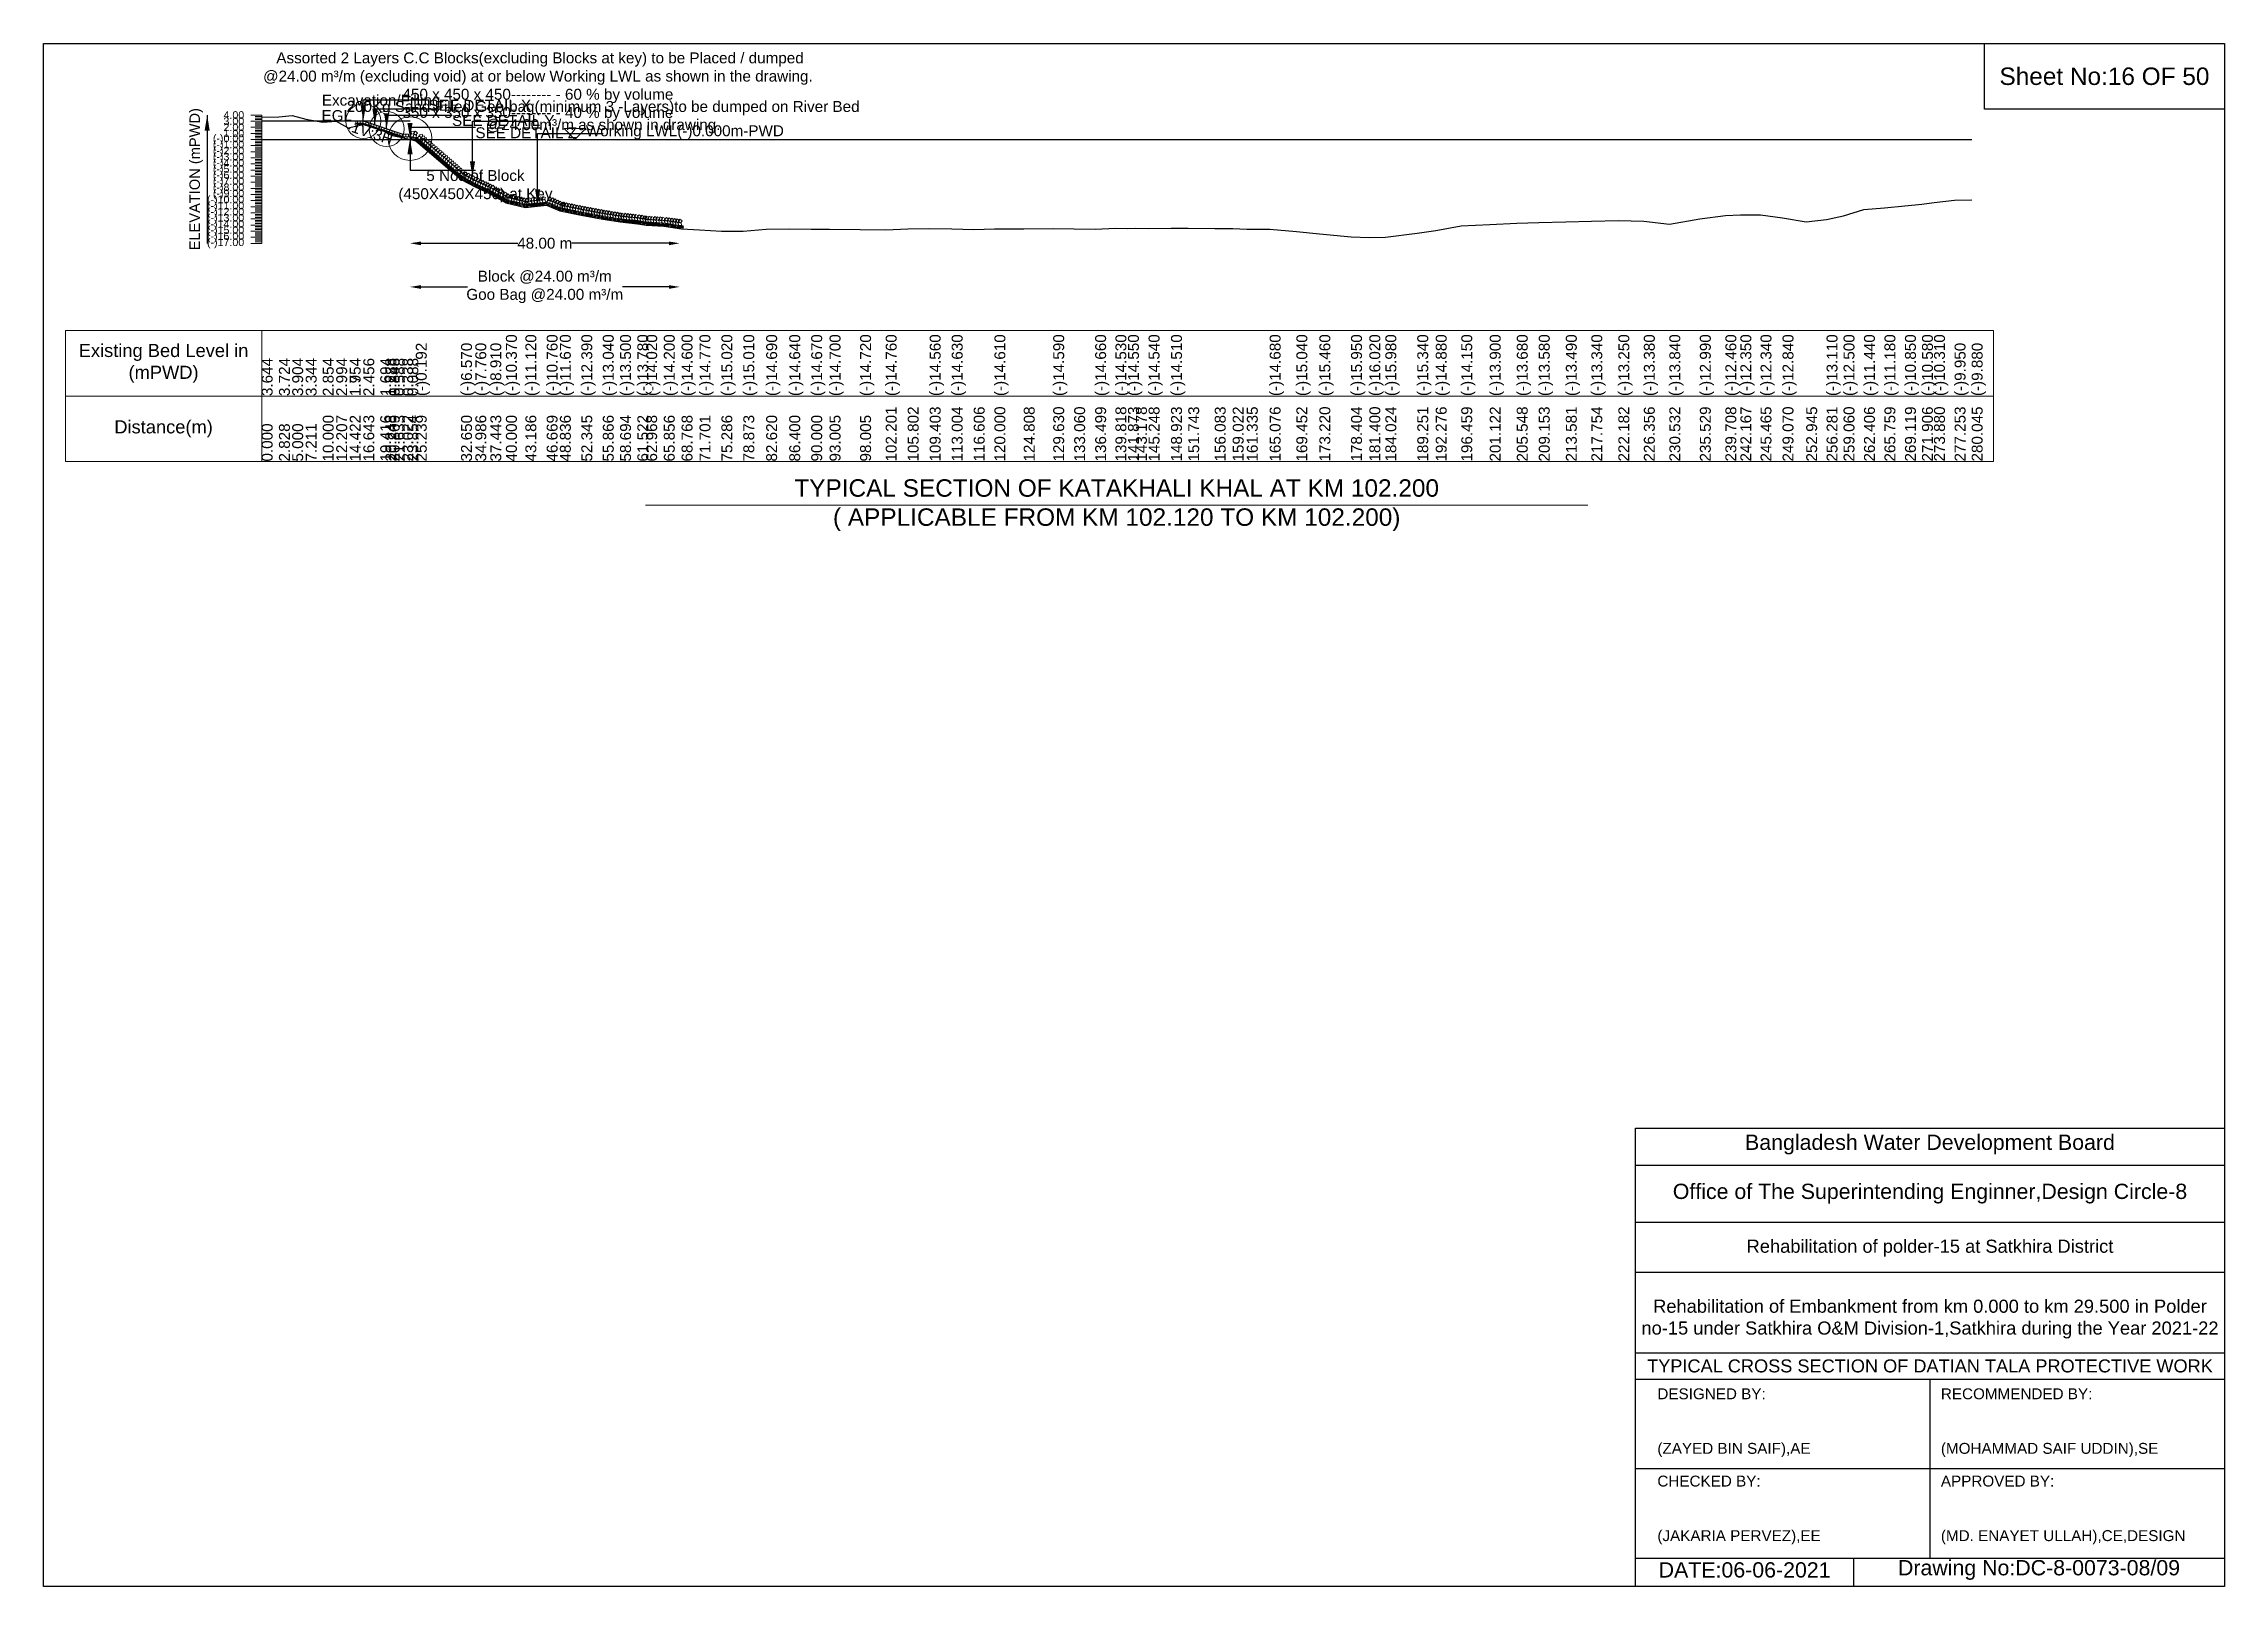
# Model space of a CAD drawing. Header units: inches. Extents: x 89000 to 845000, y -7071 to 18.
# Drawn here: x 325000 to 335000, y -7071 to 0 of the extents above; entities that cross this region are included whole.
import ezdxf

# ---------------------------------------------------------------- set-up
doc = ezdxf.new("R2010")
doc.units = ezdxf.units.IN
doc.header["$LTSCALE"] = 7
doc.header["$MEASUREMENT"] = 0
for name, color, linetype, lineweight in [('Cross section Data Border', 7, 'Continuous', 9), ('Cross Section Labels', 7, 'Continuous', 9), ('Existing_Bed_Level for Xsection', 7, 'Continuous', 25), ('Long Section Labels', 7, 'Continuous', 9)]:
    doc.layers.add(name, color=color, linetype=linetype, lineweight=lineweight)
doc.styles.get("Standard").update_dxf_attribs({"font": 'arial.ttf'})
doc.dimstyles.new('Appron Lebeling Style', dxfattribs={"dimtxt": 50, "dimasz": 50, "dimexe": 0.18, "dimexo": 0.0625, "dimgap": 0.09, "dimtad": 0, "dimtih": 1, "dimtoh": 1, "dimdec": 4, "dimzin": 0, "dimdsep": 46, "dimtxsty": 'Standard', "dimcen": 0.09, "dimse1": 1, "dimse2": 1, "dimadec": 0, "dimazin": 0, "dimtfac": 1, "dimtdec": 4, "dimtofl": 0, "dimtmove": 0, "dimatfit": 3, "dimfxl": 1, "dimtolj": 1, "dimtzin": 0, "dimarcsym": 0})
doc.dimstyles.get("Standard").update_dxf_attribs({"dimtxt": 0.18, "dimasz": 0.18, "dimexe": 0.18, "dimexo": 0.0625, "dimgap": 0.09, "dimtad": 0, "dimtih": 1, "dimtoh": 1, "dimdec": 4, "dimzin": 0, "dimdsep": 46, "dimtxsty": 'Standard', "dimcen": 0.09, "dimadec": 0, "dimazin": 0, "dimtfac": 1, "dimtdec": 4, "dimtofl": 0, "dimtmove": 0, "dimatfit": 3, "dimfxl": 1, "dimtolj": 1, "dimtzin": 0, "dimarcsym": 0})

msp = doc.modelspace()

# ---------------------------------------------------------------- texts
at = {"attachment_point": 5}
for s, insert, char_height in [('Sheet No:16 OF 50', (334450, -150), 80), ('Bangladesh Water Development Board', (333650, -5046), 70), ('Office of The Superintending Enginner,Design Circle-8', (333650, -5271), 70)]:
    msp.add_mtext(s, dxfattribs=dict(at, insert=insert, char_height=char_height))
for s, insert, char_height, width, attachment_point in [('Rehabilitation of polder-15 at Satkhira District', (333650, -5521), 60, 2800, 5), ('Rehabilitation of Embankment from km 0.000 to km 29.500 in Polder no-15 under Satkhira O&M Division-1,Satkhira during the Year 2021-22', (333650, -5846), 60, 2700, 5), ('TYPICAL CROSS SECTION OF DATIAN TALA PROTECTIVE WORK', (333650, -6061), 59.5765532, 2800, 5), ('DESIGNED BY:^J^J^J(ZAYED BIN SAIF),AE', (332400, -6321), 50, 1400, 4), ('RECOMMENDED BY:^J^J^J(MOHAMMAD SAIF UDDIN),SE', (333700, -6321), 50, 1400, 4), ('CHECKED BY:^J^J^J(JAKARIA PERVEZ),EE', (332400, -6721), 50, 1400, 4), ('APPROVED BY:^J^J^J(MD. ENAYET ULLAH),CE,DESIGN', (333700, -6721), 50, 1400, 4), ('DATE:06-06-2021', (332800, -6996), 70, 1400, 5), ('Drawing No:DC-8-0073-08/09', (334150, -6996), 70, 2200, 5)]:
    msp.add_mtext(s, dxfattribs=dict(insert=insert, char_height=char_height, width=width, attachment_point=attachment_point))
at = {"layer": 'Cross section Data Border', "char_height": 60, "width": 800, "attachment_point": 5}
for s, insert in [('Existing Bed Level in (mPWD)', (325550, -1465.44)), ('Distance(m)', (325550, -1765.44))]:
    msp.add_mtext(s, dxfattribs=dict(at, insert=insert))
at = {"layer": 'Cross Section Labels'}
for s, insert, char_height, attachment_point in [(' Assorted 2 Layers C.C Blocks(excluding Blocks at key) to be Placed / dumped^J@24.00 m³/m (excluding void) at or below Working LWL as shown in the drawing.^J450 x 450 x 450-------- - 60 % by volume^J350 x 350 x 350-------- - 40 % by volume', (327266.62706, -355.44), 50, 8), ('Excavation/Filling', (326819.4434, -299.44), 50, 9), ('200Kg Sand Filled Geo-bag(minimum 3 -Layers)to be dumped on River Bed^J@24.00m³/m as shown in drawing.', (327565.37884, -411.44), 50, 8), ('SEE DETAIL X', (326765.8934, -257.44), 50, 1), ('EGL', (326414.13027, -355.44), 50, 9), ('SEE DETAIL Y', (326872.9934, -327.44), 50, 1), ('SEE DETAIL Z', (326980.0934, -383.44), 50, 1), ('Working LWL(-)0.000m-PWD', (327486.4934, -439.44), 50, 7), ('5 Nos of Block ^J(450X450X450) at Key', (326980.0934, -579.44), 50, 2), ('TYPICAL SECTION OF KATAKHALI KHAL AT KM 102.200^J( APPLICABLE FROM KM 102.120 TO KM 102.200)', (329920.62495, -2115.44), 80, 5)]:
    msp.add_mtext(s, dxfattribs=dict(at, insert=insert, char_height=char_height, attachment_point=attachment_point))
at = {"layer": 'Cross Section Labels', "insert": (326515.01621, -386.57157), "char_height": 50, "attachment_point": 2, "rotation": 341.565051177}
msp.add_mtext('1V:3H', dxfattribs=at)
at = {"layer": 'Long Section Labels', "rotation": 90}
for s, insert, char_height, attachment_point in [('ELEVATION (mPWD)', (325700, -621.44), 48, 5), ('(-)0.192', (326706.68805, -1615.44), 50, 1), ('(-)6.570', (326914.19035, -1615.44), 50, 1), ('(-)7.760', (326979.59992, -1615.44), 50, 1), ('(-)8.910', (327048.41213, -1615.44), 50, 1), ('(-)10.370', (327120, -1615.44), 50, 1), ('(-)11.120', (327209.19808, -1615.44), 50, 1), ('(-)10.760', (327306.73333, -1615.44), 50, 1), ('(-)11.670', (327367.42093, -1615.44), 50, 1), ('(-)12.390', (327465.66026, -1615.44), 50, 1), ('(-)13.040', (327564.24551, -1615.44), 50, 1), ('(-)13.500', (327643.43543, -1615.44), 50, 1), ('(-)13.500', (327643.43543, -1615.44), 50, 1), ('(-)13.780', (327722.6259, -1615.44), 50, 1), ('(-)14.020', (327763.11089, -1615.44), 50, 1), ('(-)14.200', (327843.96529, -1615.44), 50, 1), ('(-)14.600', (327925.4963, -1615.44), 50, 1), ('(-)14.600', (327925.4963, -1615.44), 50, 1), ('(-)14.600', (327925.4963, -1615.44), 50, 1), ('(-)14.770', (328007.62148, -1615.44), 50, 1), ('(-)15.020', (328108.01139, -1615.44), 50, 1), ('(-)15.010', (328208.45285, -1615.44), 50, 1), ('(-)14.690', (328313.34909, -1615.44), 50, 1), ('(-)14.640', (328419.20648, -1615.44), 50, 1), ('(-)14.670', (328520, -1615.44), 50, 1), ('(-)14.700', (328604.15053, -1615.44), 50, 1), ('(-)14.720', (328744.14285, -1615.44), 50, 1), ('(-)14.720', (328744.14285, -1615.44), 50, 1), ('(-)14.760', (328861.62192, -1615.44), 50, 1), ('(-)14.560', (329063.2819, -1615.44), 50, 1), ('(-)14.560', (329063.2819, -1615.44), 50, 1), ('(-)14.560', (329063.2819, -1615.44), 50, 1), ('(-)14.630', (329164.12389, -1615.44), 50, 1), ('(-)14.610', (329360, -1615.44), 50, 1), ('(-)14.610', (329360, -1615.44), 50, 1), ('(-)14.590', (329629.64681, -1615.44), 50, 1), ('(-)14.660', (329821.97436, -1615.44), 50, 1), ('(-)14.660', (329821.97436, -1615.44), 50, 1), ('(-)14.530', (329914.89668, -1615.44), 50, 1), ('(-)14.530', (329914.89668, -1615.44), 50, 1), ('(-)14.530', (329914.89668, -1615.44), 50, 1), ('(-)14.550', (329972.44912, -1615.44), 50, 1), ('(-)14.540', (330066.94578, -1615.44), 50, 1), ('(-)14.510', (330169.83837, -1615.44), 50, 1), ('(-)14.680', (330622.12073, -1615.44), 50, 1), ('(-)15.040', (330744.65763, -1615.44), 50, 1), ('(-)15.460', (330850.14639, -1615.44), 50, 1), ('(-)15.950', (330995.313, -1615.44), 50, 1), ('(-)16.020', (331079.20309, -1615.44), 50, 1), ('(-)15.980', (331152.68474, -1615.44), 50, 1), ('(-)15.340', (331299.03236, -1615.44), 50, 1), ('(-)14.880', (331383.72362, -1615.44), 50, 1), ('(-)14.150', (331500.84212, -1615.44), 50, 1), ('(-)13.900', (331631.4119, -1615.44), 50, 1), ('(-)13.680', (331755.34534, -1615.44), 50, 1), ('(-)13.580', (331856.28551, -1615.44), 50, 1), ('(-)13.490', (331980.27825, -1615.44), 50, 1), ('(-)13.340', (332097.12457, -1615.44), 50, 1), ('(-)13.250', (332221.10601, -1615.44), 50, 1), ('(-)13.380', (332337.9656, -1615.44), 50, 1), ('(-)13.840', (332454.89582, -1615.44), 50, 1), ('(-)12.990', (332594.81736, -1615.44), 50, 1), ('(-)12.460', (332711.82836, -1615.44), 50, 1), ('(-)12.350', (332780.68433, -1615.44), 50, 1), ('(-)12.340', (332873.01622, -1615.44), 50, 1), ('(-)12.840', (332973.96759, -1615.44), 50, 1), ('(-)13.110', (333175.87068, -1615.44), 50, 1), ('(-)12.500', (333253.67548, -1615.44), 50, 1), ('(-)11.440', (333347.37286, -1615.44), 50, 1), ('(-)11.180', (333441.26011, -1615.44), 50, 1), ('(-)10.850', (333535.33012, -1615.44), 50, 1), ('(-)10.580', (333613.37455, -1615.44), 50, 1), ('(-)10.310', (333668.627, -1615.44), 50, 1), ('(-)9.950', (333763.07259, -1615.44), 50, 1), ('(-)9.880', (333841.2499, -1615.44), 50, 1), ('3.644', (326000, -1615.44), 50, 1), ('3.724', (326079.19596, -1615.44), 50, 1), ('3.904', (326140, -1615.44), 50, 1), ('3.344', (326201.91087, -1615.44), 50, 1), ('2.854', (326280, -1615.44), 50, 1), ('2.994', (326341.78356, -1615.44), 50, 1), ('1.954', (326403.82174, -1615.44), 50, 1), ('1.754', (326403.82174, -1615.44), 50, 1), ('2.456', (326466.01288, -1615.44), 50, 1), ('1.694', (326543.66166, -1615.44), 50, 1), ('1.288', (326566.95679, -1615.44), 50, 1), ('0.848', (326582.64226, -1615.44), 50, 1), ('0.588', (326605.73261, -1615.44), 50, 1), ('0.338', (326644.60841, -1615.44), 50, 1), ('0.088', (326667.90418, -1615.44), 50, 1), ('102.201', (328861.62192, -1915.44), 50, 1), ('105.802', (328962.44764, -1915.44), 50, 1), ('109.403', (329063.2819, -1915.44), 50, 1), ('113.004', (329164.12389, -1915.44), 50, 1), ('116.606', (329264.97289, -1915.44), 50, 1), ('120.000', (329360, -1915.44), 50, 1), ('124.808', (329494.61986, -1915.44), 50, 1), ('129.630', (329629.64681, -1915.44), 50, 1), ('133.060', (329725.68383, -1915.44), 50, 1), ('136.499', (329821.97436, -1915.44), 50, 1), ('139.818', (329914.89668, -1915.44), 50, 1), ('141.873', (329972.44912, -1915.44), 50, 1), ('143.178', (330008.9899, -1915.44), 50, 1), ('145.248', (330066.94578, -1915.44), 50, 1), ('148.923', (330169.83837, -1915.44), 50, 1), ('151.743', (330248.80972, -1915.44), 50, 1), ('156.083', (330370.33271, -1915.44), 50, 1), ('159.022', (330452.61631, -1915.44), 50, 1), ('161.335', (330517.38154, -1915.44), 50, 1), ('165.076', (330622.12073, -1915.44), 50, 1), ('169.452', (330744.65763, -1915.44), 50, 1), ('173.220', (330850.14639, -1915.44), 50, 1), ('178.404', (330995.313, -1915.44), 50, 1), ('181.400', (331079.20309, -1915.44), 50, 1), ('184.024', (331152.68474, -1915.44), 50, 1), ('189.251', (331299.03236, -1915.44), 50, 1), ('192.276', (331383.72362, -1915.44), 50, 1), ('196.459', (331500.84212, -1915.44), 50, 1), ('201.122', (331631.4119, -1915.44), 50, 1), ('205.548', (331755.34534, -1915.44), 50, 1), ('209.153', (331856.28551, -1915.44), 50, 1), ('213.581', (331980.27825, -1915.44), 50, 1), ('217.754', (332097.12457, -1915.44), 50, 1), ('222.182', (332221.10601, -1915.44), 50, 1), ('226.356', (332337.9656, -1915.44), 50, 1), ('230.532', (332454.89582, -1915.44), 50, 1), ('235.529', (332594.81736, -1915.44), 50, 1), ('239.708', (332711.82836, -1915.44), 50, 1), ('242.167', (332780.68433, -1915.44), 50, 1), ('245.465', (332873.01622, -1915.44), 50, 1), ('249.070', (332973.96759, -1915.44), 50, 1), ('252.945', (333082.45042, -1915.44), 50, 1), ('256.281', (333175.87068, -1915.44), 50, 1), ('259.060', (333253.67548, -1915.44), 50, 1), ('262.406', (333347.37286, -1915.44), 50, 1), ('265.759', (333441.26011, -1915.44), 50, 1), ('269.119', (333535.33012, -1915.44), 50, 1), ('271.906', (333613.37455, -1915.44), 50, 1), ('273.880', (333668.627, -1915.44), 50, 1), ('277.253', (333763.07259, -1915.44), 50, 1), ('280.045', (333841.2499, -1915.44), 50, 1), ('0.000', (326000, -1915.44), 50, 1), ('2.828', (326079.19596, -1915.44), 50, 1), ('5.000', (326140, -1915.44), 50, 1), ('7.211', (326201.91087, -1915.44), 50, 1), ('10.000', (326280, -1915.44), 50, 1), ('12.207', (326341.78356, -1915.44), 50, 1), ('14.422', (326403.82174, -1915.44), 50, 1), ('14.422', (326403.82174, -1915.44), 50, 1), ('16.643', (326466.01288, -1915.44), 50, 1), ('19.416', (326543.66166, -1915.44), 50, 1), ('20.248', (326566.95679, -1915.44), 50, 1), ('20.809', (326582.64226, -1915.44), 50, 1), ('21.633', (326605.73261, -1915.44), 50, 1), ('23.022', (326644.60841, -1915.44), 50, 1), ('23.854', (326667.90418, -1915.44), 50, 1), ('25.239', (326706.68805, -1915.44), 50, 1), ('32.650', (326914.19035, -1915.44), 50, 1), ('34.986', (326979.59992, -1915.44), 50, 1), ('37.443', (327048.41213, -1915.44), 50, 1), ('40.000', (327120, -1915.44), 50, 1), ('43.186', (327209.19808, -1915.44), 50, 1), ('46.669', (327306.73333, -1915.44), 50, 1), ('48.836', (327367.42093, -1915.44), 50, 1), ('52.345', (327465.66026, -1915.44), 50, 1), ('55.866', (327564.24551, -1915.44), 50, 1), ('58.694', (327643.43543, -1915.44), 50, 1), ('61.522', (327722.6259, -1915.44), 50, 1), ('62.968', (327763.11089, -1915.44), 50, 1), ('65.856', (327843.96529, -1915.44), 50, 1), ('68.768', (327925.4963, -1915.44), 50, 1), ('71.701', (328007.62148, -1915.44), 50, 1), ('75.286', (328108.01139, -1915.44), 50, 1), ('78.873', (328208.45285, -1915.44), 50, 1), ('82.620', (328313.34909, -1915.44), 50, 1), ('86.400', (328419.20648, -1915.44), 50, 1), ('90.000', (328520, -1915.44), 50, 1), ('93.005', (328604.15053, -1915.44), 50, 1), ('98.005', (328744.14285, -1915.44), 50, 1)]:
    msp.add_mtext(s, dxfattribs=dict(at, insert=insert, char_height=char_height, attachment_point=attachment_point))
at = {"layer": 'Long Section Labels', "char_height": 35, "attachment_point": 6}
for s, insert in [('4.00', (325920, -327.44)), ('3.00', (325920, -355.44)), ('2.00', (325920, -383.44)), ('1.00', (325920, -411.44)), ('(-)0.00', (325920, -439.44)), ('(-)1.00', (325920, -467.44)), ('(-)2.00', (325920, -495.44)), ('(-)3.00', (325920, -523.44)), ('(-)4.00', (325920, -551.44)), ('(-)5.00', (325920, -579.44)), ('(-)6.00', (325920, -607.44)), ('(-)10.00', (325920, -719.44)), ('(-)7.00', (325920, -635.44)), ('(-)8.00', (325920, -663.44)), ('(-)9.00', (325920, -691.44)), ('(-)11.00', (325920, -747.44)), ('(-)12.00', (325920, -775.44)), ('(-)13.00', (325920, -803.44)), ('(-)14.00', (325920, -831.44)), ('(-)15.00', (325920, -859.44)), ('(-)16.00', (325920, -887.44)), ('(-)17.00', (325920, -915.44))]:
    msp.add_mtext(s, dxfattribs=dict(at, insert=insert))

# ---------------------------------------------------------------- blocks, each defined once
blk = doc.blocks.new('*D25')
at = {"layer": 'Cross Section Labels', "color": 0, "lineweight": -2, "transparency": 16777216}
for p, q in [((326730, -915), (327175, -915)), ((327867, -915), (327422, -915))]:
    blk.add_line(p, q, dxfattribs=at)
at = {"layer": 'Cross Section Labels', "color": 0, "transparency": 16777216}
for points in [[(326730, -907), (326730, -924), (326680, -915)], [(327867, -907), (327867, -924), (327917, -915)]]:
    blk.add_solid(points, dxfattribs=at)
at = {"layer": 'Defpoints', "color": 0, "transparency": 16777216}
for p in [(326680, -439), (327917, -847), (327917, -915)]:
    blk.add_point(p, dxfattribs=at)
at = {"layer": 'Cross Section Labels', "color": 0, "transparency": 16777216, "insert": (327298, -915), "char_height": 50, "attachment_point": 5}
blk.add_mtext('\\A1;48.00 m', dxfattribs=at)
blk = doc.blocks.new('*D26')
at = {"layer": 'Cross Section Labels', "color": 0, "lineweight": -2, "transparency": 16777216}
for p, q in [((326730, -1115), (326943, -1115)), ((327867, -1115), (327654, -1115))]:
    blk.add_line(p, q, dxfattribs=at)
at = {"layer": 'Cross Section Labels', "color": 0, "transparency": 16777216}
for points in [[(326730, -1107), (326730, -1124), (326680, -1115)], [(327867, -1107), (327867, -1124), (327917, -1115)]]:
    blk.add_solid(points, dxfattribs=at)
at = {"layer": 'Defpoints', "color": 0, "transparency": 16777216}
for p in [(326680, -439), (327917, -847), (327917, -1115)]:
    blk.add_point(p, dxfattribs=at)
at = {"layer": 'Cross Section Labels', "color": 0, "transparency": 16777216, "insert": (327298, -1115), "char_height": 50, "attachment_point": 5}
blk.add_mtext('\\A1;Block @24.00 m³/m ^JGoo Bag @24.00 m³/m ', dxfattribs=at)

# ---------------------------------------------------------------- dimensions: what is measured, and where the dimension line sits
at = {"layer": 'Cross Section Labels'}
for base, text, picture, middle in [((327916.65536, -915.44), '48.00 m', '*D25', (327298.37438, -915.44)), ((327916.65536, -1115.44), 'Block @24.00 m³/m ^JGoo Bag @24.00 m³/m ', '*D26', (327298.37438, -1115.44))]:
    dim = msp.add_linear_dim(base=base, p1=(326680.0934, -439.44), p2=(327916.65536, -847.02551), text=text, dimstyle='Appron Lebeling Style', dxfattribs=at)
    dim.commit()
    dim.dimension.update_dxf_attribs({"geometry": picture, "text_midpoint": middle})

# ---------------------------------------------------------------- linework, layer by layer
for points in [[(325000, 0), (335000, 0), (335000, -7071), (325000, -7071)], [(333900, 0), (335000, 0), (335000, -300), (333900, -300)]]:
    msp.add_lwpolyline(points, close=True)
for points in [[(332300, -7071), (332300, -4971), (335000, -4971)], [(332300, -5141), (335000, -5141)], [(332300, -5401), (335000, -5401)], [(332300, -5631), (335000, -5631)], [(332300, -6001), (335000, -6001)], [(332300, -6121), (335000, -6121)], [(333650, -6121), (333650, -6941)], [(332300, -6531), (335000, -6531)], [(332300, -6941), (335000, -6941)], [(333300, -6941), (333300, -7071)]]:
    msp.add_lwpolyline(points)
at = {"layer": 'Cross section Data Border'}
msp.add_lwpolyline([(325100, -1315.44), (333941.2499, -1315.44), (333941.2499, -1915.44), (325100, -1915.44)], close=True, dxfattribs=at)
for points in [[(326000, -1315.44), (326000, -1915.44)], [(325100, -1615.44), (333941.2499, -1615.44)]]:
    msp.add_lwpolyline(points, dxfattribs=at)
at = {"layer": 'Cross Section Labels'}
msp.add_lwpolyline([(327436.4934, -439.44), (327486.4934, -389.44), (327386.4934, -389.44)], close=True, dxfattribs=at)
msp.add_lwpolyline([(327760.62495, -2115.44), (329920.62495, -2115.44), (332080.62495, -2115.44)], dxfattribs=at)
for centre, radius in [((326465.8934, -355.44), 80), ((326572.9934, -391.14), 80), ((326680.0934, -435.24), 100)]:
    msp.add_circle(centre, radius, dxfattribs=at)
at = {"layer": 'Existing_Bed_Level for Xsection'}
for points in [[(326000, -337.408), (326079.19596, -335.168), (326140, -330.128), (326201.91087, -345.808), (326280, -359.528), (326341.78356, -355.608), (326403.82174, -390.328), (326403.82174, -384.728), (326466.01288, -370.672), (326543.66166, -392.008), (326566.95679, -403.376), (326582.64226, -415.696), (326605.73261, -422.976), (326644.60841, -429.976), (326667.90418, -436.976), (326706.68805, -444.816), (326914.19035, -623.4), (326979.59992, -656.72), (327048.41213, -688.92), (327120, -729.8), (327209.19808, -750.8), (327306.73333, -740.72), (327367.42093, -766.2), (327465.66026, -786.36), (327564.24551, -804.56), (327643.43543, -817.44), (327722.6259, -825.28), (327763.11089, -832), (327843.96529, -837.04), (327925.4963, -848.24), (328007.62148, -853), (328108.01139, -860), (328208.45285, -859.72), (328313.34909, -850.76), (328419.20648, -849.36), (328520, -850.2), (328604.15053, -851.04), (328744.14285, -851.6), (328861.62192, -852.72), (328962.44764, -848.24), (329063.2819, -847.12), (329164.12389, -849.08), (329264.97289, -851.6), (329360, -848.52), (329494.61986, -848.52), (329629.64681, -847.96), (329725.68383, -848.24), (329821.97436, -849.92), (329914.89668, -846.28), (329972.44912, -846.84), (330008.9899, -846.28), (330066.94578, -846.56), (330169.83837, -845.72), (330248.80972, -846.28), (330370.33271, -847.12), (330452.61631, -847.12), (330517.38154, -849.92), (330622.12073, -850.48), (330744.65763, -860.56), (330850.14639, -872.32), (330995.313, -886.04), (331079.20309, -888), (331152.68474, -886.88), (331299.03236, -868.96), (331383.72362, -856.08), (331500.84212, -835.64), (331631.4119, -828.64), (331755.34534, -822.48), (331856.28551, -819.68), (331980.27825, -817.16), (332097.12457, -812.96), (332221.10601, -810.44), (332337.9656, -814.08), (332454.89582, -826.96), (332594.81736, -803.16), (332711.82836, -788.32), (332780.68433, -785.24), (332873.01622, -784.96), (332973.96759, -798.96), (333082.45042, -817.44), (333175.87068, -806.52), (333253.67548, -789.44), (333347.37286, -759.76), (333441.26011, -752.48), (333535.33012, -743.24), (333613.37455, -735.68), (333668.627, -728.12), (333763.07259, -718.04), (333841.2499, -716.08)], [(326680.0934, -355.44), (326000, -355.44)], [(326648.5934, -416.34), (326467.18658, -355.87106), (326465.8934, -355.44), (326464.53027, -355.44), (326439.33027, -355.44)], [(326439.33027, -363.84), (326464.53027, -363.84), (326648.5934, -425.19438)], [(326439.33027, -366.64), (326464.07589, -366.64), (326644.67589, -426.84)], [(326439.33027, -369.44), (326463.62151, -369.44), (326642.2934, -428.9973)], [(326000, -439.44), (333841.2499, -439.44)]]:
    msp.add_lwpolyline(points, dxfattribs=at)
at = {"layer": 'Long Section Labels'}
for points in [[(326000, -327.44), (325950, -327.44)], [(326000, -355.44), (325950, -355.44)], [(326000, -383.44), (325950, -383.44)], [(326000, -334.44), (325970, -334.44)], [(326000, -341.44), (325970, -341.44)], [(326000, -348.44), (325970, -348.44)], [(326000, -362.44), (325970, -362.44)], [(326000, -369.44), (325970, -369.44)], [(326000, -376.44), (325970, -376.44)], [(326000, -390.44), (325970, -390.44)], [(326000, -397.44), (325970, -397.44)], [(326000, -915.44), (326000, -887.44), (326000, -859.44), (326000, -831.44), (326000, -803.44), (326000, -775.44), (326000, -747.44), (326000, -719.44), (326000, -691.44), (326000, -663.44), (326000, -635.44), (326000, -607.44), (326000, -579.44), (326000, -551.44), (326000, -523.44), (326000, -495.44), (326000, -467.44), (326000, -439.44), (326000, -411.44), (326000, -383.44), (326000, -355.44), (326000, -327.44)], [(326000, -411.44), (325950, -411.44)], [(326000, -439.44), (325950, -439.44)], [(326000, -467.44), (325950, -467.44)], [(326000, -495.44), (325950, -495.44)], [(326000, -404.44), (325970, -404.44)], [(326000, -418.44), (325970, -418.44)], [(326000, -425.44), (325970, -425.44)], [(326000, -432.44), (325970, -432.44)], [(326000, -446.44), (325970, -446.44)], [(326000, -453.44), (325970, -453.44)], [(326000, -460.44), (325970, -460.44)], [(326000, -474.44), (325970, -474.44)], [(326000, -481.44), (325970, -481.44)], [(326000, -488.44), (325970, -488.44)], [(326000, -523.44), (325950, -523.44)], [(326000, -551.44), (325950, -551.44)], [(326000, -579.44), (325950, -579.44)], [(326000, -502.44), (325970, -502.44)], [(326000, -509.44), (325970, -509.44)], [(326000, -516.44), (325970, -516.44)], [(326000, -530.44), (325970, -530.44)], [(326000, -537.44), (325970, -537.44)], [(326000, -544.44), (325970, -544.44)], [(326000, -558.44), (325970, -558.44)], [(326000, -565.44), (325970, -565.44)], [(326000, -572.44), (325970, -572.44)], [(326000, -586.44), (325970, -586.44)], [(326000, -593.44), (325970, -593.44)], [(326000, -607.44), (325950, -607.44)], [(326000, -635.44), (325950, -635.44)], [(326000, -663.44), (325950, -663.44)], [(326000, -691.44), (325950, -691.44)], [(326000, -600.44), (325970, -600.44)], [(326000, -614.44), (325970, -614.44)], [(326000, -621.44), (325970, -621.44)], [(326000, -628.44), (325970, -628.44)], [(326000, -642.44), (325970, -642.44)], [(326000, -649.44), (325970, -649.44)], [(326000, -656.44), (325970, -656.44)], [(326000, -670.44), (325970, -670.44)], [(326000, -677.44), (325970, -677.44)], [(326000, -684.44), (325970, -684.44)], [(326000, -698.44), (325970, -698.44)], [(326000, -719.44), (325950, -719.44)], [(326000, -747.44), (325950, -747.44)], [(326000, -775.44), (325950, -775.44)], [(326000, -705.44), (325970, -705.44)], [(326000, -712.44), (325970, -712.44)], [(326000, -726.44), (325970, -726.44)], [(326000, -733.44), (325970, -733.44)], [(326000, -740.44), (325970, -740.44)], [(326000, -754.44), (325970, -754.44)], [(326000, -761.44), (325970, -761.44)], [(326000, -768.44), (325970, -768.44)], [(326000, -782.44), (325970, -782.44)], [(326000, -789.44), (325970, -789.44)], [(326000, -796.44), (325970, -796.44)], [(326000, -803.44), (325950, -803.44)], [(326000, -831.44), (325950, -831.44)], [(326000, -859.44), (325950, -859.44)], [(326000, -887.44), (325950, -887.44)], [(326000, -810.44), (325970, -810.44)], [(326000, -817.44), (325970, -817.44)], [(326000, -824.44), (325970, -824.44)], [(326000, -838.44), (325970, -838.44)], [(326000, -845.44), (325970, -845.44)], [(326000, -852.44), (325970, -852.44)], [(326000, -866.44), (325970, -866.44)], [(326000, -873.44), (325970, -873.44)], [(326000, -880.44), (325970, -880.44)], [(326000, -894.44), (325970, -894.44)], [(326000, -915.44), (325950, -915.44)], [(326000, -901.44), (325970, -901.44)], [(326000, -908.44), (325970, -908.44)]]:
    msp.add_lwpolyline(points, dxfattribs=at)
for points in [[(326439.33027, -355.44), (326430.93027, -355.44), (326430.93027, -368.04), (326439.33027, -368.04)], [(326439.33027, -368.04), (326430.93027, -368.04), (326430.93027, -380.64), (326439.33027, -380.64)], [(326451.93027, -355.44), (326439.33027, -355.44), (326439.33027, -363.84), (326451.93027, -363.84)], [(326464.53027, -355.44), (326451.93027, -355.44), (326451.93027, -363.84), (326464.53027, -363.84)], [(326479.13999, -359.85553), (326467.18658, -355.87106), (326464.53027, -363.84), (326476.48368, -367.82447)], [(326491.0934, -363.84), (326479.13999, -359.85553), (326476.48368, -367.82447), (326488.43709, -371.80894)], [(326503.04681, -367.82447), (326491.0934, -363.84), (326488.43709, -371.80894), (326500.3905, -375.79341)], [(326515.00022, -371.80894), (326503.04681, -367.82447), (326500.3905, -375.79341), (326512.34391, -379.77788)], [(326526.95363, -375.79341), (326515.00022, -371.80894), (326512.34391, -379.77788), (326524.29731, -383.76235)], [(326538.90704, -379.77788), (326526.95363, -375.79341), (326524.29731, -383.76235), (326536.25072, -387.74682)], [(326550.86045, -383.76235), (326538.90704, -379.77788), (326536.25072, -387.74682), (326548.20413, -391.73129)], [(326562.81386, -387.74682), (326550.86045, -383.76235), (326548.20413, -391.73129), (326560.15754, -395.71576)], [(326574.76727, -391.73129), (326562.81386, -387.74682), (326560.15754, -395.71576), (326572.11095, -399.70023)], [(326586.72068, -395.71576), (326574.76727, -391.73129), (326572.11095, -399.70023), (326584.06436, -403.6847)], [(326598.67409, -399.70023), (326586.72068, -395.71576), (326584.06436, -403.6847), (326596.01777, -407.66917)], [(326610.6275, -403.6847), (326598.67409, -399.70023), (326596.01777, -407.66917), (326607.97118, -411.65364)], [(326622.5809, -407.66917), (326610.6275, -403.6847), (326607.97118, -411.65364), (326619.92459, -415.63811)], [(326634.53431, -411.65364), (326622.5809, -407.66917), (326619.92459, -415.63811), (326631.878, -419.62258)], [(326646.48772, -415.63811), (326634.53431, -411.65364), (326631.878, -419.62258), (326643.83141, -423.60705)], [(326654.8934, -426.84), (326642.2934, -426.84), (326642.2934, -439.44), (326654.8934, -439.44)], [(326661.1934, -414.24), (326648.5934, -414.24), (326648.5934, -426.84), (326661.1934, -426.84)], [(326667.4934, -426.84), (326654.8934, -426.84), (326654.8934, -439.44), (326667.4934, -439.44)], [(326673.7934, -414.24), (326661.1934, -414.24), (326661.1934, -426.84), (326673.7934, -426.84)], [(326680.0934, -426.84), (326667.4934, -426.84), (326667.4934, -439.44), (326680.0934, -439.44)], [(326697.76955, -415.58946), (326685.41935, -413.09292), (326682.92281, -425.44311), (326695.27301, -427.93966)], [(326698.73665, -401.48465), (326686.16128, -402.27217), (326686.9488, -414.84753), (326699.52416, -414.06002)], [(326710.11974, -418.086), (326697.76955, -415.58946), (326695.27301, -427.93966), (326707.6232, -430.4362)], [(326714.08482, -410.10224), (326704.63252, -401.77073), (326696.30101, -411.22303), (326705.75331, -419.55454)], [(326732.30765, -431.40093), (326722.75752, -423.18174), (326714.53834, -432.73187), (326724.08847, -440.95105)], [(326739.67157, -426.37748), (326735.50339, -414.48688), (326723.61279, -418.65506), (326727.78098, -430.54566)], [(326741.85778, -439.62011), (326732.30765, -431.40093), (326724.08847, -440.95105), (326733.6386, -449.17024)], [(326749.2217, -434.59666), (326745.05352, -422.70607), (326733.16292, -426.87425), (326737.3311, -438.76484)], [(326750.93235, -445.56077), (326739.57925, -440.09568), (326734.11416, -451.44877), (326745.46725, -456.91386)], [(326758.77183, -442.81585), (326754.60365, -430.92525), (326742.71305, -435.09343), (326746.88123, -446.98403)], [(326760.48248, -453.77996), (326749.12938, -448.31486), (326743.66429, -459.66796), (326755.01738, -465.13305)], [(326768.32196, -451.03504), (326764.15378, -439.14444), (326752.26318, -443.31262), (326756.43136, -455.20322)], [(326770.0326, -461.99914), (326758.67951, -456.53405), (326753.21442, -467.88715), (326764.56751, -473.35224)], [(326777.87209, -459.25422), (326773.70391, -447.36363), (326761.81331, -451.53181), (326765.98149, -463.4224)], [(326779.58273, -470.21833), (326768.22964, -464.75324), (326762.76455, -476.10633), (326774.11764, -481.57143)], [(326787.42222, -467.47341), (326783.25403, -455.58281), (326771.36344, -459.751), (326775.53162, -471.64159)], [(326789.13286, -478.43752), (326777.77977, -472.97243), (326772.31468, -484.32552), (326783.66777, -489.79061)], [(326796.97234, -475.6926), (326792.80416, -463.802), (326780.91357, -467.97018), (326785.08175, -479.86078)], [(326798.68299, -486.6567), (326787.3299, -481.19161), (326781.8648, -492.54471), (326793.2179, -498.0098)], [(326806.52247, -483.91178), (326802.35429, -472.02119), (326790.4637, -476.18937), (326794.63188, -488.07997)], [(326808.23312, -494.87589), (326796.88003, -489.4108), (326791.41493, -500.76389), (326802.76803, -506.22899)], [(326816.0726, -492.13097), (326811.90442, -480.24038), (326800.01383, -484.40856), (326804.18201, -496.29915)], [(326817.78325, -503.09508), (326806.43015, -497.62999), (326800.96506, -508.98308), (326812.31816, -514.44817)], [(326825.62273, -500.35016), (326821.45455, -488.45956), (326809.56395, -492.62774), (326813.73214, -504.51834)], [(326835.17286, -508.56935), (326831.00468, -496.67875), (326819.11408, -500.84693), (326823.28227, -512.73753)], [(326827.33338, -511.31427), (326815.98028, -505.84917), (326810.51519, -517.20227), (326821.86829, -522.66736)], [(326836.88351, -519.53345), (326825.53041, -514.06836), (326820.06532, -525.42146), (326831.41842, -530.88655)], [(326844.72299, -516.78853), (326840.55481, -504.89794), (326828.66421, -509.06612), (326832.83239, -520.95671)], [(326846.43364, -527.75264), (326835.08054, -522.28755), (326829.61545, -533.64064), (326840.96854, -539.10574)], [(326854.27312, -525.00772), (326850.10494, -513.11712), (326838.21434, -517.28531), (326842.38252, -529.1759)], [(326855.98377, -535.97183), (326844.63067, -530.50674), (326839.16558, -541.85983), (326850.51867, -547.32492)], [(326863.82325, -533.22691), (326859.65507, -521.33631), (326847.76447, -525.50449), (326851.93265, -537.39509)], [(326865.53389, -544.19101), (326854.1808, -538.72592), (326848.71571, -550.07902), (326860.0688, -555.54411)], [(326873.37338, -541.44609), (326869.2052, -529.5555), (326857.3146, -533.72368), (326861.48278, -545.61428)], [(326875.08402, -552.4102), (326863.73093, -546.94511), (326858.26584, -558.2982), (326869.61893, -563.7633)], [(326882.92351, -549.66528), (326878.75532, -537.77469), (326866.86473, -541.94287), (326871.03291, -553.83346)], [(326884.63415, -560.62939), (326873.28106, -555.1643), (326867.81597, -566.51739), (326879.16906, -571.98248)], [(326892.47363, -557.88447), (326888.30545, -545.99387), (326876.41486, -550.16205), (326880.58304, -562.05265)], [(326894.18428, -568.84858), (326882.83119, -563.38348), (326877.36609, -574.73658), (326888.71919, -580.20167)], [(326902.02376, -566.10366), (326897.85558, -554.21306), (326885.96499, -558.38124), (326890.13317, -570.27184)], [(326903.73441, -577.06776), (326892.38132, -571.60267), (326886.91622, -582.95577), (326898.26932, -588.42086)], [(326911.57389, -574.32284), (326907.40571, -562.43225), (326895.51512, -566.60043), (326899.6833, -578.49102)], [(326913.28454, -585.28695), (326901.93144, -579.82186), (326896.46635, -591.17495), (326907.81945, -596.64004)], [(326921.12402, -582.54203), (326916.95584, -570.65143), (326905.06524, -574.81961), (326909.23343, -586.71021)], [(326922.83467, -593.50614), (326911.48157, -588.04104), (326906.01648, -599.39414), (326917.36958, -604.85923)], [(326930.67415, -590.76122), (326926.50597, -578.87062), (326914.61537, -583.0388), (326918.78356, -594.9294)], [(326932.3848, -601.72532), (326921.0317, -596.26023), (326915.56661, -607.61333), (326926.91971, -613.07842)], [(326940.22428, -598.9804), (326936.0561, -587.08981), (326924.1655, -591.25799), (326928.33368, -603.14858)], [(326944.91588, -599.22108), (326938.0461, -588.6586), (326927.48362, -595.52838), (326934.3534, -606.09086)], [(326956.14311, -604.94029), (326949.27333, -594.37781), (326938.71084, -601.24759), (326945.58063, -611.81008)], [(326937.95128, -603.74726), (326925.62584, -601.13122), (326923.0098, -613.45665), (326935.33523, -616.0727)], [(326949.1785, -609.46647), (326936.85307, -606.85043), (326934.23703, -619.17587), (326946.56246, -621.79191)], [(326960.40573, -615.18569), (326948.08029, -612.56964), (326945.46425, -624.89508), (326957.78969, -627.51112)], [(326967.37034, -610.65951), (326960.50055, -600.09702), (326949.93807, -606.9668), (326956.80785, -617.52929)], [(326971.63295, -620.9049), (326959.30752, -618.28886), (326956.69148, -630.61429), (326969.01691, -633.23033)], [(326978.59756, -616.37872), (326971.72778, -605.81623), (326961.1653, -612.68602), (326968.03508, -623.2485)], [(326982.86018, -626.62411), (326970.53475, -624.00807), (326967.91871, -636.3335), (326980.24414, -638.94954)], [(326989.82479, -622.09793), (326982.95501, -611.53545), (326972.39252, -618.40523), (326979.2623, -628.96771)], [(326994.08741, -632.34332), (326981.76197, -629.72728), (326979.14593, -642.05271), (326991.47137, -644.66876)], [(327001.05202, -627.81714), (326994.18223, -617.25466), (326983.61975, -624.12444), (326990.48953, -634.68693)], [(327004.67586, -637.21244), (326992.26978, -635.01033), (326990.06768, -647.41641), (327002.47375, -649.61852)], [(327011.4851, -632.45572), (327004.26569, -622.12905), (326993.93901, -629.34846), (327001.15842, -639.67513)], [(327016.08819, -642.55273), (327003.68211, -640.35062), (327001.48001, -652.7567), (327013.88608, -654.9588)], [(327022.89743, -637.79601), (327015.67802, -627.46934), (327005.35135, -634.68875), (327012.57076, -645.01542)], [(327027.50052, -647.89302), (327015.09444, -645.69091), (327012.89234, -658.09699), (327025.29842, -660.29909)], [(327034.30976, -643.1363), (327027.09035, -632.80963), (327016.76368, -640.02904), (327023.98309, -650.35571)], [(327038.91285, -653.23331), (327026.50678, -651.0312), (327024.30467, -663.43728), (327036.71075, -665.63938)], [(327045.72209, -648.47659), (327038.50268, -638.14992), (327028.17601, -645.36933), (327035.39542, -655.696)], [(327050.32518, -658.57359), (327037.91911, -656.37149), (327035.717, -668.77757), (327048.12308, -670.97967)], [(327057.13442, -653.81688), (327049.91501, -643.49021), (327039.58834, -650.70962), (327046.80775, -661.03629)], [(327061.73752, -663.91388), (327049.33144, -661.71178), (327047.12933, -674.11785), (327059.53541, -676.31996)], [(327068.54675, -659.15717), (327061.32734, -648.8305), (327051.00067, -656.04991), (327058.22008, -666.37658)], [(327074.6632, -671.32509), (327062.47657, -668.12415), (327059.27563, -680.31078), (327071.46226, -683.51172)], [(327081.83576, -667.13624), (327075.47759, -656.25812), (327064.59946, -662.61629), (327070.95763, -673.49442)], [(327085.60486, -677.57329), (327073.41823, -674.37234), (327070.21729, -686.55898), (327082.40392, -689.75992)], [(327092.77742, -673.38444), (327086.41925, -662.50632), (327075.54112, -668.86449), (327081.8993, -679.74262)], [(327096.54653, -683.82148), (327084.35989, -680.62054), (327081.15895, -692.80717), (327093.34558, -696.00811)], [(327103.71909, -679.63264), (327097.36091, -668.75451), (327086.48279, -675.11269), (327092.84096, -685.99082)], [(327107.48819, -690.06968), (327095.30156, -686.86874), (327092.10062, -699.05537), (327104.28725, -702.25631)], [(327114.66075, -685.88084), (327108.30258, -675.00271), (327097.42445, -681.36089), (327103.78263, -692.23901)], [(327118.42985, -696.31788), (327106.24322, -693.11694), (327103.04228, -705.30357), (327115.22891, -708.50451)], [(327125.60242, -692.12904), (327119.24424, -681.25091), (327108.36612, -687.60909), (327114.72429, -698.48721)], [(327129.37152, -702.56608), (327117.18489, -699.36514), (327113.98395, -711.55177), (327126.17058, -714.75271)], [(327136.54408, -698.37724), (327130.18591, -687.49911), (327119.30778, -693.85729), (327125.66595, -704.73541)], [(327139.21483, -697.86232), (327130.03188, -689.23484), (327121.4044, -698.41779), (327130.58735, -707.04527)], [(327151.47951, -700.74981), (327142.29656, -692.12233), (327133.66908, -701.30528), (327142.85203, -709.93276)], [(327163.74419, -703.6373), (327154.56124, -695.00982), (327145.93376, -704.19277), (327155.11671, -712.82025)], [(327176.00887, -706.52478), (327166.82592, -697.8973), (327158.19844, -707.08025), (327167.38139, -715.70773)], [(327133.52526, -703.91384), (327120.93123, -704.3016), (327121.31899, -716.89563), (327133.91302, -716.50787)], [(327145.78994, -706.80133), (327133.19591, -707.18909), (327133.58367, -719.78312), (327146.1777, -719.39536)], [(327158.05462, -709.68882), (327145.46059, -710.07658), (327145.84835, -722.67061), (327158.44238, -722.28285)], [(327170.3193, -712.5763), (327157.72527, -712.96406), (327158.11303, -725.5581), (327170.70707, -725.17034)], [(327182.58399, -715.46379), (327169.98995, -715.85155), (327170.37772, -728.44558), (327182.97175, -728.05782)], [(327188.27355, -709.41227), (327179.0906, -700.78479), (327170.46312, -709.96774), (327179.64607, -718.59522)], [(327194.84867, -718.35128), (327182.25464, -718.73904), (327182.6424, -731.33307), (327195.23643, -730.94531)], [(327200.53824, -712.29976), (327191.35529, -703.67228), (327182.7278, -712.85523), (327191.91075, -721.48271)], [(327207.11335, -721.23876), (327194.51932, -721.62653), (327194.90708, -734.22056), (327207.50111, -733.8328)], [(327212.80292, -715.18725), (327203.61997, -706.55976), (327194.99249, -715.74271), (327204.17544, -724.3702)], [(327219.37803, -724.12625), (327206.784, -724.51401), (327207.17176, -737.10805), (327219.76579, -736.72028)], [(327225.0676, -718.07473), (327215.88465, -709.44725), (327207.25717, -718.6302), (327216.44012, -727.25768)], [(327225.98843, -713.38462), (327214.4836, -708.24663), (327209.34561, -719.75145), (327220.85043, -724.88945)], [(327222.59864, -720.96759), (327210.8286, -725.46494), (327215.32595, -737.23498), (327227.09599, -732.73763)], [(327238.52167, -712.08934), (327227.01685, -706.95135), (327221.87885, -718.45618), (327233.38368, -723.59417)], [(327235.13189, -719.67231), (327223.36185, -724.16966), (327227.85919, -735.9397), (327239.62923, -731.44236)], [(327251.05492, -710.79407), (327239.55009, -705.65607), (327234.4121, -717.1609), (327245.91693, -722.29889)], [(327247.66513, -718.37704), (327235.89509, -722.87438), (327240.39244, -734.64442), (327252.16248, -730.14708)], [(327263.58817, -709.49879), (327252.08334, -704.3608), (327246.94535, -715.86562), (327258.45017, -721.00362)], [(327260.19838, -717.08176), (327248.42834, -721.57911), (327252.92568, -733.34915), (327264.69573, -728.8518)], [(327276.12141, -708.20351), (327264.61658, -703.06552), (327259.47859, -714.57035), (327270.98342, -719.70834)], [(327272.73163, -715.78648), (327260.96158, -720.28383), (327265.45893, -732.05387), (327277.22897, -727.55653)], [(327288.65466, -706.90824), (327277.14983, -701.77025), (327272.01184, -713.27507), (327283.51666, -718.41306)], [(327285.26487, -714.49121), (327273.49483, -718.98855), (327277.99218, -730.75859), (327289.76222, -726.26125)], [(327301.1879, -705.61296), (327289.68308, -700.47497), (327284.54508, -711.97979), (327296.04991, -717.11779)], [(327297.79812, -713.19593), (327286.02808, -717.69328), (327290.52542, -729.46332), (327302.29546, -724.96597)], [(327323.7191, -717.16189), (327311.2346, -715.45975), (327309.53246, -727.94425), (327322.01696, -729.64639)], [(327330.33183, -712.13558), (327322.70356, -702.10715), (327312.67512, -709.73542), (327320.30339, -719.76385)], [(327335.33667, -722.03959), (327322.85217, -720.33745), (327321.15003, -732.82195), (327333.63453, -734.52409)], [(327341.9494, -717.01328), (327334.32113, -706.98484), (327324.2927, -714.61312), (327331.92097, -724.64155)], [(327346.95425, -726.91729), (327334.46975, -725.21515), (327332.76761, -737.69965), (327345.25211, -739.40179)], [(327353.56698, -721.89098), (327345.93871, -711.86254), (327335.91027, -719.49082), (327343.53855, -729.51925)], [(327358.57182, -731.79499), (327346.08732, -730.09285), (327344.38518, -742.57735), (327356.86968, -744.27949)], [(327365.18455, -726.76867), (327357.55628, -716.74024), (327347.52785, -724.36851), (327355.15612, -734.39695)], [(327370.1894, -736.67269), (327357.7049, -734.97055), (327356.00276, -747.45505), (327368.48726, -749.15719)], [(327376.80213, -731.64637), (327369.17386, -721.61794), (327359.14542, -729.24621), (327366.7737, -739.27465)], [(327381.80697, -741.55039), (327369.32247, -739.84825), (327367.62033, -752.33275), (327380.10483, -754.03489)], [(327388.4197, -736.52407), (327380.79143, -726.49564), (327370.763, -734.12391), (327378.39127, -744.15234)], [(327389.0981, -741.76197), (327376.52047, -742.51245), (327377.27094, -755.09008), (327389.84857, -754.3396)], [(327394.61094, -735.54903), (327385.18321, -727.18972), (327376.82391, -736.61745), (327386.25163, -744.97676)], [(327401.44089, -744.29488), (327388.86326, -745.04535), (327389.61373, -757.62298), (327402.19136, -756.87251)], [(327406.95373, -738.08193), (327397.526, -729.72263), (327389.16669, -739.15035), (327398.59442, -747.50966)], [(327413.78367, -746.82778), (327401.20604, -747.57825), (327401.95652, -760.15588), (327414.53415, -759.40541)], [(327419.29651, -740.61484), (327409.86879, -732.25553), (327401.50948, -741.68325), (327410.93721, -750.04256)], [(327426.12646, -749.36068), (327413.54883, -750.11116), (327414.29931, -762.68879), (327426.87694, -761.93831)], [(327431.6393, -743.14774), (327422.21158, -734.78843), (327413.85227, -744.21615), (327423.27999, -752.57546)], [(327438.46925, -751.89358), (327425.89162, -752.64406), (327426.64209, -765.22169), (327439.21972, -764.47121)], [(327443.98209, -745.68064), (327434.55437, -737.32133), (327426.19506, -746.74906), (327435.62278, -755.10836)], [(327450.81204, -754.42648), (327438.23441, -755.17696), (327438.98488, -767.75459), (327451.56251, -767.00411)], [(327456.32488, -748.21354), (327446.89715, -739.85423), (327438.53785, -749.28196), (327447.96557, -757.64127)], [(327463.15482, -756.95939), (327450.57719, -757.70986), (327451.32767, -770.28749), (327463.9053, -769.53702)], [(327468.66766, -750.74644), (327459.23994, -742.38714), (327450.88063, -751.81486), (327460.30836, -760.17417)], [(327475.49761, -759.49229), (327462.91998, -760.24276), (327463.67046, -772.82039), (327476.24809, -772.06992)], [(327481.01045, -753.27935), (327471.58273, -744.92004), (327463.22342, -754.34776), (327472.65114, -762.70707)], [(327487.3531, -761.58981), (327474.79284, -762.58975), (327475.79277, -775.15001), (327488.35303, -774.15007)], [(327492.74155, -755.26869), (327483.14979, -747.09812), (327474.97923, -756.68988), (327484.57099, -764.86045)], [(327499.74372, -763.87726), (327487.18346, -764.8772), (327488.1834, -777.43746), (327500.74366, -776.43752)], [(327505.13218, -757.55614), (327495.54042, -749.38558), (327487.36985, -758.97734), (327496.96161, -767.1479)], [(327512.13434, -766.16472), (327499.57408, -767.16466), (327500.57402, -779.72492), (327513.13428, -778.72498)], [(327517.5228, -759.8436), (327507.93104, -751.67303), (327499.76047, -761.26479), (327509.35224, -769.43536)], [(327524.52497, -768.45217), (327511.96471, -769.45211), (327512.96464, -782.01237), (327525.5249, -781.01243)], [(327529.91342, -762.13105), (327520.32166, -753.96049), (327512.1511, -763.55225), (327521.74286, -771.72281)], [(327536.91559, -770.73963), (327524.35533, -771.73957), (327525.35527, -784.29983), (327537.91553, -783.29989)], [(327542.30405, -764.41851), (327532.71229, -756.24794), (327524.54172, -765.8397), (327534.13348, -774.01027)], [(327549.30621, -773.02709), (327536.74595, -774.02702), (327537.74589, -786.58728), (327550.30615, -785.58735)], [(327554.69467, -766.70596), (327545.10291, -758.5354), (327536.93234, -768.12716), (327546.52411, -776.29772)], [(327561.69684, -775.31454), (327549.13658, -776.31448), (327550.13651, -788.87474), (327562.69677, -787.8748)], [(327567.08529, -768.99342), (327557.49353, -760.82285), (327549.32297, -770.41461), (327558.91473, -778.58518)], [(327573.51049, -777.3983), (327560.9744, -778.66579), (327562.24189, -791.20187), (327574.77798, -789.93438)], [(327578.76295, -770.96373), (327568.99918, -762.99952), (327561.03497, -772.76329), (327570.79874, -780.7275)], [(327585.94706, -779.42107), (327573.41098, -780.68856), (327574.67847, -793.22464), (327587.21455, -791.95715)], [(327591.19953, -772.9865), (327581.43575, -765.02229), (327573.47154, -774.78606), (327583.23532, -782.75027)], [(327598.38364, -781.44384), (327585.84755, -782.71133), (327587.11504, -795.24742), (327599.65113, -793.97992)], [(327603.6361, -775.00927), (327593.87233, -767.04506), (327585.90812, -776.80883), (327595.67189, -784.77305)], [(327610.82021, -783.46661), (327598.28412, -784.7341), (327599.55162, -797.27019), (327612.0877, -796.0027)], [(327616.07268, -777.03204), (327606.3089, -769.06783), (327598.34469, -778.8316), (327608.10847, -786.79582)], [(327623.25679, -785.48938), (327610.7207, -786.75687), (327611.98819, -799.29296), (327624.52428, -798.02547)], [(327628.50925, -779.05481), (327618.74548, -771.0906), (327610.78127, -780.85437), (327620.54504, -788.81859)], [(327635.69336, -787.51215), (327623.15727, -788.77964), (327624.42477, -801.31573), (327636.96085, -800.04824)], [(327640.94583, -781.07758), (327631.18205, -773.11337), (327623.21784, -782.87715), (327632.98162, -790.84136)], [(327648.12994, -789.53492), (327635.59385, -790.80241), (327636.86134, -803.3385), (327649.39743, -802.07101)], [(327653.3824, -783.10036), (327643.61863, -775.13614), (327635.65442, -784.89992), (327645.41819, -792.86413)], [(327663.75494, -783.78705), (327653.51239, -776.44879), (327646.17412, -786.69134), (327656.41668, -794.0296)], [(327658.915, -790.53738), (327646.48267, -792.58608), (327648.53136, -805.01841), (327660.96369, -802.96972)], [(327676.29364, -785.0284), (327666.05109, -777.69014), (327658.71283, -787.93269), (327668.95538, -795.27096)], [(327671.4537, -791.77874), (327659.02137, -793.82743), (327661.07006, -806.25976), (327673.50239, -804.21107)], [(327688.83234, -786.26976), (327678.58979, -778.93149), (327671.25153, -789.17405), (327681.49408, -796.51231)], [(327683.9924, -793.02009), (327671.56007, -795.06878), (327673.60876, -807.50112), (327686.04109, -805.45242)], [(327701.37104, -787.51111), (327691.12849, -780.17285), (327683.79023, -790.4154), (327694.03278, -797.75366)], [(327696.5311, -794.26145), (327684.09877, -796.31014), (327686.14746, -808.74247), (327698.57979, -806.69378)], [(327713.90975, -788.75247), (327703.66719, -781.4142), (327696.32893, -791.65676), (327706.57148, -798.99502)], [(327709.0698, -795.5028), (327696.63747, -797.55149), (327698.68617, -809.98382), (327711.1185, -807.93513)], [(327726.44845, -789.99382), (327716.2059, -782.65556), (327708.86763, -792.89811), (327719.11018, -800.23637)], [(327721.60851, -796.74415), (327709.17617, -798.79285), (327711.22487, -811.22518), (327723.6572, -809.17649)], [(327735.91716, -798.80223), (327723.37701, -800.02894), (327724.60372, -812.56908), (327737.14386, -811.34237)], [(327741.19052, -792.38478), (327731.45271, -784.38885), (327723.45678, -794.12667), (327733.19459, -802.1226)], [(327753.62045, -794.44799), (327743.88264, -786.45206), (327735.88671, -796.18988), (327745.62452, -804.18581)], [(327766.05038, -796.51121), (327756.31257, -788.51528), (327748.31664, -798.25309), (327758.05445, -806.24902)], [(327774.98878, -797.1804), (327764.48578, -790.22003), (327757.5254, -800.72303), (327768.0284, -807.68341)], [(327787.56437, -797.96429), (327777.06137, -791.00392), (327770.10099, -801.50692), (327780.604, -808.4673)], [(327800.13997, -798.74818), (327789.63696, -791.78781), (327782.67658, -802.29081), (327793.17959, -809.25119)], [(327812.71556, -799.53207), (327802.21255, -792.5717), (327795.25217, -803.0747), (327805.75518, -810.03508)], [(327825.29115, -800.31596), (327814.78814, -793.35559), (327807.82777, -803.85859), (327818.33077, -810.81897)], [(327837.86674, -801.09985), (327827.36374, -794.13948), (327820.40336, -804.64248), (327830.90636, -811.60286)], [(327850.44233, -801.88374), (327839.93933, -794.92337), (327832.97895, -805.42637), (327843.48196, -812.38675)], [(327865.51566, -804.17598), (327855.55802, -796.45552), (327847.83756, -806.41315), (327857.7952, -814.13361)], [(327877.99843, -805.89075), (327868.04079, -798.17029), (327860.32033, -808.12792), (327870.27797, -815.84838)], [(327890.4812, -807.60552), (327880.52356, -799.88506), (327872.8031, -809.84269), (327882.76074, -817.56315)], [(327748.34708, -800.86544), (327735.80694, -802.09215), (327737.03365, -814.63229), (327749.57379, -813.40559)], [(327760.77701, -802.92865), (327748.23687, -804.15536), (327749.46358, -816.69551), (327762.00372, -815.4688)], [(327770.39789, -804.10252), (327758.04841, -806.60262), (327760.54851, -818.9521), (327772.89799, -816.452)], [(327782.97348, -804.88641), (327770.624, -807.38651), (327773.12411, -819.73599), (327785.47358, -817.23589)], [(327795.54907, -805.6703), (327783.1996, -808.1704), (327785.6997, -820.51988), (327798.04917, -818.01978)], [(327808.12466, -806.45419), (327795.77519, -808.95429), (327798.27529, -821.30377), (327810.62476, -818.80367)], [(327820.70025, -807.23808), (327808.35078, -809.73818), (327810.85088, -822.08766), (327823.20035, -819.58756)], [(327833.27585, -808.02197), (327820.92637, -810.52207), (327823.42647, -822.87155), (327835.77595, -820.37145)], [(327845.85144, -808.80586), (327833.50197, -811.30596), (327836.00207, -823.65544), (327848.35154, -821.15534)], [(327860.42383, -810.7384), (327847.9229, -812.31534), (327849.49985, -824.81627), (327862.00078, -823.23933)], [(327872.9066, -812.45317), (327860.40567, -814.03011), (327861.98262, -826.53104), (327874.48355, -824.9541)], [(327885.38937, -814.16794), (327872.88844, -815.74488), (327874.46539, -828.24581), (327886.96632, -826.66887)], [(327902.96397, -809.32029), (327893.00633, -801.59983), (327885.28587, -811.55747), (327895.24351, -819.27793)], [(327897.87214, -815.88271), (327885.37121, -817.45966), (327886.94816, -829.96059), (327899.44909, -828.38364)], [(327915.44674, -811.03506), (327905.48911, -803.3146), (327897.76865, -813.27224), (327907.72628, -820.9927)], [(327910.35491, -817.59748), (327897.85398, -819.17443), (327899.43093, -831.67536), (327911.93186, -830.09841)], [(327927.92951, -812.74983), (327917.97188, -805.02937), (327910.25142, -814.98701), (327920.20905, -822.70747)], [(327922.83768, -819.31225), (327910.33675, -820.8892), (327911.9137, -833.39013), (327924.41463, -831.81318)]]:
    msp.add_lwpolyline(points, close=True, dxfattribs=at)
for centre, major_axis in [((326689.69862, -438.95352), (9.13365, -1.84633)), ((326690.64176, -434.28789), (9.13365, -1.84633)), ((326691.5849, -429.62226), (9.13365, -1.84633)), ((326708.86407, -443.5487), (7.06285, -6.07855)), ((326711.96909, -439.94087), (7.06285, -6.07855)), ((326715.07412, -436.33304), (7.06285, -6.07855)), ((326722.98977, -455.70579), (7.06285, -6.07855)), ((326726.09479, -452.09796), (7.06285, -6.07855)), ((326729.19982, -448.49013), (7.06285, -6.07855)), ((326737.11547, -467.86288), (7.06285, -6.07855)), ((326740.2205, -464.25505), (7.06285, -6.07855)), ((326743.32552, -460.64723), (7.06285, -6.07855)), ((326751.24117, -480.01997), (7.06285, -6.07855)), ((326754.3462, -476.41214), (7.06285, -6.07855)), ((326757.45122, -472.80432), (7.06285, -6.07855)), ((326765.36687, -492.17706), (7.06285, -6.07855)), ((326768.4719, -488.56923), (7.06285, -6.07855)), ((326771.57693, -484.96141), (7.06285, -6.07855)), ((326779.49258, -504.33415), (7.06285, -6.07855)), ((326782.5976, -500.72632), (7.06285, -6.07855)), ((326785.70263, -497.1185), (7.06285, -6.07855)), ((326793.61828, -516.49124), (7.06285, -6.07855)), ((326796.7233, -512.88342), (7.06285, -6.07855)), ((326799.82833, -509.27559), (7.06285, -6.07855)), ((326807.74398, -528.64833), (7.06285, -6.07855)), ((326810.84901, -525.04051), (7.06285, -6.07855)), ((326813.95403, -521.43268), (7.06285, -6.07855)), ((326821.86968, -540.80542), (7.06285, -6.07855)), ((326824.97471, -537.1976), (7.06285, -6.07855)), ((326828.07973, -533.58977), (7.06285, -6.07855)), ((326835.99538, -552.96251), (7.06285, -6.07855)), ((326839.10041, -549.35469), (7.06285, -6.07855)), ((326842.20544, -545.74686), (7.06285, -6.07855)), ((326850.12109, -565.11961), (7.06285, -6.07855)), ((326853.22611, -561.51178), (7.06285, -6.07855)), ((326856.33114, -557.90395), (7.06285, -6.07855)), ((326864.24679, -577.2767), (7.06285, -6.07855)), ((326867.35181, -573.66887), (7.06285, -6.07855)), ((326870.45684, -570.06104), (7.06285, -6.07855)), ((326878.37249, -589.43379), (7.06285, -6.07855)), ((326881.47752, -585.82596), (7.06285, -6.07855)), ((326884.58254, -582.21813), (7.06285, -6.07855)), ((326892.49819, -601.59088), (7.06285, -6.07855)), ((326895.60322, -597.98305), (7.06285, -6.07855)), ((326898.70824, -594.37523), (7.06285, -6.07855)), ((326912.83395, -606.53232), (7.06285, -6.07855)), ((326906.62389, -613.74797), (7.06285, -6.07855)), ((326909.72892, -610.14014), (7.06285, -6.07855)), ((326921.15661, -624.27764), (8.30316, -4.22968)), ((326923.3172, -620.03625), (8.30316, -4.22968)), ((326925.47779, -615.79485), (8.30316, -4.22968)), ((326937.76292, -632.73699), (8.30316, -4.22968)), ((326939.92352, -628.4956), (8.30316, -4.22968)), ((326942.08411, -624.2542), (8.30316, -4.22968)), ((326954.36924, -641.19634), (8.30316, -4.22968)), ((326956.52983, -636.95495), (8.30316, -4.22968)), ((326958.69042, -632.71355), (8.30316, -4.22968)), ((326970.97556, -649.65569), (8.30316, -4.22968)), ((326973.13615, -645.4143), (8.30316, -4.22968)), ((326975.29674, -641.1729), (8.30316, -4.22968)), ((326987.62409, -657.84715), (8.44005, -3.94944)), ((326989.64153, -653.53582), (8.44005, -3.94944)), ((326991.65897, -649.2245), (8.44005, -3.94944)), ((327004.50419, -665.74603), (8.44005, -3.94944)), ((327006.52163, -661.4347), (8.44005, -3.94944)), ((327008.53908, -657.12338), (8.44005, -3.94944)), ((327021.3843, -673.64491), (8.44005, -3.94944)), ((327023.40174, -669.33358), (8.44005, -3.94944)), ((327025.41918, -665.02226), (8.44005, -3.94944)), ((327038.26441, -681.54379), (8.44005, -3.94944)), ((327040.28185, -677.23246), (8.44005, -3.94944)), ((327042.29929, -672.92114), (8.44005, -3.94944)), ((327055.07995, -689.98692), (8.09197, -4.62089)), ((327057.44038, -685.8534), (8.09197, -4.62089)), ((327059.80081, -681.71988), (8.09197, -4.62089)), ((327071.26389, -699.2287), (8.09197, -4.62089)), ((327073.62432, -695.09518), (8.09197, -4.62089)), ((327075.98475, -690.96166), (8.09197, -4.62089)), ((327089.80826, -704.33696), (8.09197, -4.62089)), ((327092.16869, -700.20344), (8.09197, -4.62089)), ((327087.44782, -708.47048), (8.09197, -4.62089)), ((327103.63176, -717.71226), (8.09197, -4.62089)), ((327105.99219, -713.57874), (8.09197, -4.62089)), ((327108.35262, -709.44522), (8.09197, -4.62089)), ((327119.8157, -726.95404), (8.09197, -4.62089)), ((327122.17613, -722.82052), (8.09197, -4.62089)), ((327124.53656, -718.687), (8.09197, -4.62089)), ((327137.15673, -731.39416), (9.07041, -2.13546)), ((327138.24756, -726.76083), (9.07041, -2.13546)), ((327139.33839, -722.12751), (9.07041, -2.13546)), ((327155.29756, -735.66507), (9.07041, -2.13546)), ((327156.38839, -731.03175), (9.07041, -2.13546)), ((327157.47922, -726.39842), (9.07041, -2.13546)), ((327173.43839, -739.93599), (9.07041, -2.13546)), ((327174.52922, -735.30266), (9.07041, -2.13546)), ((327175.62004, -730.66934), (9.07041, -2.13546)), ((327191.57921, -744.2069), (9.07041, -2.13546)), ((327192.67004, -739.57358), (9.07041, -2.13546)), ((327193.76087, -734.94025), (9.07041, -2.13546)), ((327209.72004, -748.47782), (9.07041, -2.13546)), ((327210.81087, -743.84449), (9.07041, -2.13546)), ((327211.9017, -739.21117), (9.07041, -2.13546)), ((327226.48886, -737.04966), (9.26903, 0.95793)), ((327226.97819, -741.78445), (9.26903, 0.95793)), ((327227.46751, -746.51923), (9.26903, 0.95793)), ((327245.02692, -735.13381), (9.26903, 0.95793)), ((327245.51625, -739.86859), (9.26903, 0.95793)), ((327246.00558, -744.60337), (9.26903, 0.95793)), ((327263.56499, -733.21795), (9.26903, 0.95793)), ((327264.05431, -737.95273), (9.26903, 0.95793)), ((327264.54364, -742.68751), (9.26903, 0.95793)), ((327282.10305, -731.30209), (9.26903, 0.95793)), ((327282.59238, -736.03687), (9.26903, 0.95793)), ((327283.0817, -740.77165), (9.26903, 0.95793)), ((327300.64111, -729.38623), (9.26903, 0.95793)), ((327301.13044, -734.12101), (9.26903, 0.95793)), ((327301.61977, -738.8558), (9.26903, 0.95793)), ((327320.32518, -743.84534), (8.59184, -3.60733)), ((327322.16786, -739.45648), (8.59184, -3.60733)), ((327324.01055, -735.06762), (8.59184, -3.60733)), ((327337.50886, -751.06), (8.59184, -3.60733)), ((327339.35155, -746.67114), (8.59184, -3.60733)), ((327341.19423, -742.28228), (8.59184, -3.60733)), ((327354.69255, -758.27466), (8.59184, -3.60733)), ((327356.53523, -753.8858), (8.59184, -3.60733)), ((327358.37792, -749.49694), (8.59184, -3.60733)), ((327371.65393, -764.63907), (9.12818, -1.87322)), ((327372.6108, -759.97624), (9.12818, -1.87322)), ((327373.56768, -755.31341), (9.12818, -1.87322)), ((327389.91028, -768.38551), (9.12818, -1.87322)), ((327390.86716, -763.72268), (9.12818, -1.87322)), ((327391.82403, -759.05985), (9.12818, -1.87322)), ((327408.16664, -772.13196), (9.12818, -1.87322)), ((327409.12351, -767.46913), (9.12818, -1.87322)), ((327410.08039, -762.8063), (9.12818, -1.87322)), ((327426.42299, -775.8784), (9.12818, -1.87322)), ((327427.37987, -771.21557), (9.12818, -1.87322)), ((327428.33674, -766.55274), (9.12818, -1.87322)), ((327444.67935, -779.62484), (9.12818, -1.87322)), ((327445.63622, -774.96201), (9.12818, -1.87322)), ((327446.59309, -770.29918), (9.12818, -1.87322)), ((327462.9357, -783.37129), (9.12818, -1.87322)), ((327463.89257, -778.70846), (9.12818, -1.87322)), ((327464.84945, -774.04563), (9.12818, -1.87322)), ((327481.20403, -786.80935), (9.16355, -1.6917)), ((327482.06818, -782.12844), (9.16355, -1.6917)), ((327482.93233, -777.44754), (9.16355, -1.6917)), ((327499.53114, -790.19275), (9.16355, -1.6917)), ((327500.39529, -785.51185), (9.16355, -1.6917)), ((327501.25944, -780.83094), (9.16355, -1.6917)), ((327517.85825, -793.57615), (9.16355, -1.6917)), ((327518.7224, -788.89525), (9.16355, -1.6917)), ((327519.58655, -784.21434), (9.16355, -1.6917)), ((327536.18536, -796.95955), (9.16355, -1.6917)), ((327537.04951, -792.27865), (9.16355, -1.6917)), ((327537.91366, -787.59774), (9.16355, -1.6917)), ((327554.51247, -800.34295), (9.16355, -1.6917)), ((327555.37662, -795.66205), (9.16355, -1.6917)), ((327556.24077, -790.98115), (9.16355, -1.6917)), ((327573.58401, -798.84505), (9.19754, -1.49595)), ((327574.34817, -794.14679), (9.19754, -1.49595)), ((327591.97909, -801.83696), (9.19754, -1.49595)), ((327592.74324, -797.1387), (9.19754, -1.49595)), ((327611.13832, -800.1306), (9.19754, -1.49595)), ((327629.5334, -803.1225), (9.19754, -1.49595)), ((327572.81985, -803.54332), (9.19754, -1.49595)), ((327591.21493, -806.53522), (9.19754, -1.49595)), ((327609.61, -809.52712), (9.19754, -1.49595)), ((327610.37416, -804.82886), (9.19754, -1.49595)), ((327628.00508, -812.51903), (9.19754, -1.49595)), ((327628.76924, -807.82076), (9.19754, -1.49595)), ((327646.27376, -815.32937), (9.27307, -0.91805)), ((327646.74272, -810.59252), (9.27307, -0.91805)), ((327647.21167, -805.85568), (9.27307, -0.91805)), ((327664.8199, -817.16547), (9.27307, -0.91805)), ((327665.28885, -812.42862), (9.27307, -0.91805)), ((327665.75781, -807.69178), (9.27307, -0.91805)), ((327683.36603, -819.00157), (9.27307, -0.91805)), ((327683.83498, -814.26472), (9.27307, -0.91805)), ((327684.30394, -809.52788), (9.27307, -0.91805)), ((327701.91216, -820.83767), (9.27307, -0.91805)), ((327702.38112, -816.10082), (9.27307, -0.91805)), ((327702.85007, -811.36398), (9.27307, -0.91805)), ((327720.45829, -822.67377), (9.27307, -0.91805)), ((327720.92725, -817.93692), (9.27307, -0.91805)), ((327721.39621, -813.20008), (9.27307, -0.91805)), ((327739.01962, -825.58859), (9.19262, -1.52586)), ((327739.79906, -820.89284), (9.19262, -1.52586)), ((327740.57849, -816.19709), (9.19262, -1.52586)), ((327757.40487, -828.64031), (9.19262, -1.52586)), ((327758.1843, -823.94456), (9.19262, -1.52586)), ((327758.96374, -819.24881), (9.19262, -1.52586)), ((327775.69248, -830.39965), (9.30035, -0.57973)), ((327775.98862, -825.64887), (9.30035, -0.57973)), ((327776.28475, -820.89809), (9.30035, -0.57973)), ((327794.29318, -831.55911), (9.30035, -0.57973)), ((327794.58932, -826.80833), (9.30035, -0.57973)), ((327794.88545, -822.05755), (9.30035, -0.57973)), ((327812.89388, -832.71857), (9.30035, -0.57973)), ((327813.19001, -827.96779), (9.30035, -0.57973)), ((327813.48615, -823.21701), (9.30035, -0.57973)), ((327831.49458, -833.87803), (9.30035, -0.57973)), ((327831.79071, -829.12725), (9.30035, -0.57973)), ((327832.08685, -824.37647), (9.30035, -0.57973)), ((327850.22695, -835.49782), (9.2317, -1.26817)), ((327850.87476, -830.78211), (9.2317, -1.26817)), ((327851.52256, -826.06639), (9.2317, -1.26817)), ((327868.69036, -838.03416), (9.2317, -1.26817)), ((327869.33816, -833.31844), (9.2317, -1.26817)), ((327869.98596, -828.60273), (9.2317, -1.26817)), ((327887.15376, -840.57049), (9.2317, -1.26817)), ((327887.80156, -835.85478), (9.2317, -1.26817)), ((327888.44937, -831.13907), (9.2317, -1.26817)), ((327905.61717, -843.10683), (9.2317, -1.26817)), ((327906.26497, -838.39112), (9.2317, -1.26817)), ((327906.91277, -833.6754), (9.2317, -1.26817)), ((327924.08057, -845.64317), (9.2317, -1.26817)), ((327924.72837, -840.92746), (9.2317, -1.26817)), ((327925.37618, -836.21174), (9.2317, -1.26817))]:
    msp.add_ellipse(centre, major_axis=major_axis, ratio=0.255, dxfattribs=at)

msp.set_redraw_order([(e.dxf.handle, doc.entitydb.next_handle()) for e in msp.query("TEXT MTEXT ATTDEF DIMENSION ARC_DIMENSION")])  # texts and dimensions are drawn at this point

# ---------------------------------------------------------------- leaders
at = {"layer": 'Cross Section Labels', "annotation_type": 0, "has_hookline": 1, "hookline_direction": 0}
for points, text_width in [([(326465.8934, -355.44), (326465.8934, -257.44), (326765.8034, -257.44)], 466.13233), ([(326519.4434, -370.77), (326519.4434, -299.44), (326819.3534, -299.44)], 533.32196), ([(326572.9934, -391.14), (326572.9934, -327.44), (326872.9034, -327.44)], 466.03001), ([(326680.0934, -435.24), (326680.0934, -383.44), (326980.0034, -383.44)], 460.91405), ([(326966.62706, -611.66791), (326966.62706, -355.44), (327266.53706, -355.44)], 2510.77763), ([(326680.0934, -435.24), (326680.0934, -579.44), (326980.0034, -579.44)], 701.90996), ([(327265.37884, -740.30986), (327265.37884, -411.44), (327565.28884, -411.44)], 2345.7367)]:
    msp.add_leader(points, dimstyle='Standard', override={"dimasz": 72}, dxfattribs=dict(at, text_width=text_width))
at = {"layer": 'Long Section Labels'}
msp.add_leader([(325750, -327.44), (325750, -915.44)], dimstyle='Standard', override={"dimasz": 72}, dxfattribs=at)

doc.saveas('drawing.dxf')
